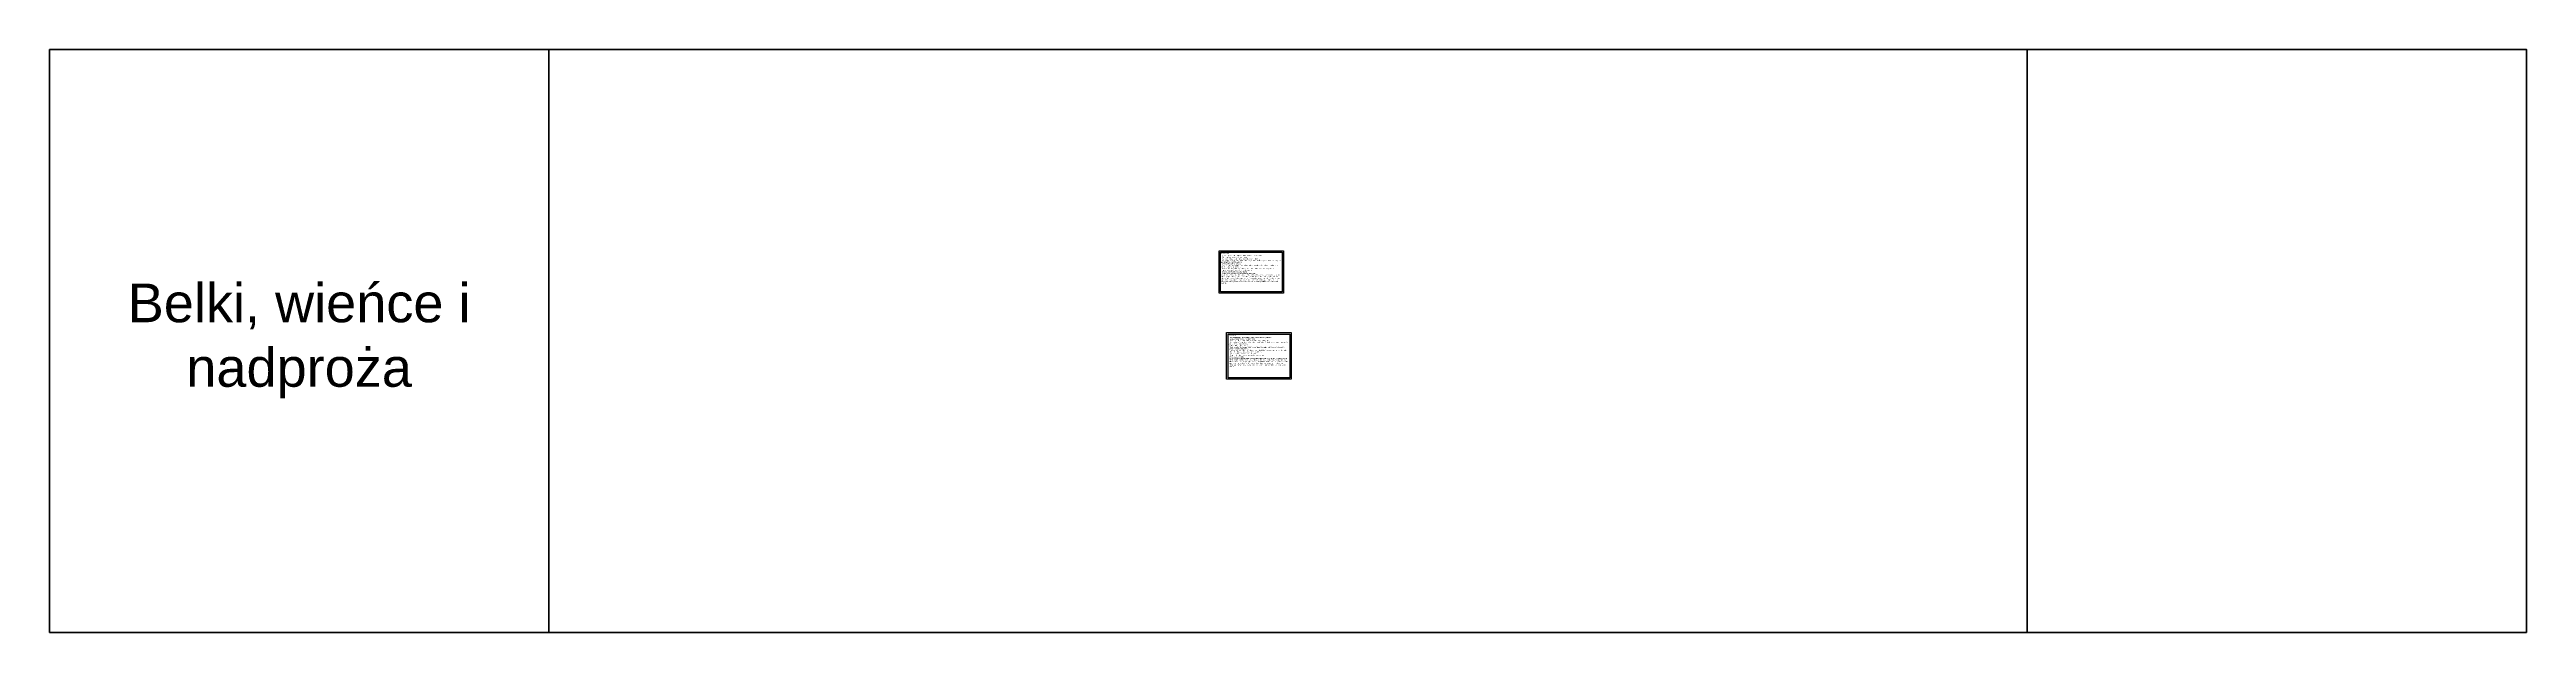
# Model space of a CAD drawing. Header units: millimetres. Extents: x -21220 to 1756793, y -806857 to 86733.
# Drawn here: x 236872 to 240325, y 80760 to 81574 of the extents above; entities that cross this region are included whole.
import ezdxf

# ---------------------------------------------------------------- set-up
doc = ezdxf.new("R2010")
doc.units = ezdxf.units.MM
doc.header["$LTSCALE"] = 10
doc.header["$MEASUREMENT"] = 0
doc.layers.add('G-Elementy konstrukcyjne', color=1, linetype='Continuous', lineweight=40)
doc.layers.add('G-Opisy', color=2, linetype='Continuous', lineweight=18)
doc.styles.add('Arial-GG', font='arial.ttf')

msp = doc.modelspace()

# ---------------------------------------------------------------- linework, layer by layer
at = {"ltscale": 0.8}
for points in [[(238502.59, 81292.88), (238592.59, 81292.88), (238592.59, 81233.88), (238502.59, 81233.88)], [(238504.59, 81290.88), (238590.59, 81290.88), (238590.59, 81235.88), (238504.59, 81235.88)], [(238513.22, 81178.76), (238603.22, 81178.76), (238603.22, 81113.76), (238513.22, 81113.76)], [(238515.22, 81176.76), (238601.22, 81176.76), (238601.22, 81115.76), (238515.22, 81115.76)]]:
    msp.add_lwpolyline(points, close=True, dxfattribs=at)
at = {"layer": 'G-Elementy konstrukcyjne', "ltscale": 200}
for points in [[(236872.12, 81573.82), (237568.05, 81573.82), (237568.05, 80760.36), (236872.12, 80760.36)], [(237568.05, 81573.82), (239629.48, 81573.82), (239629.48, 80760.36), (237568.05, 80760.36)], [(239629.48, 81573.82), (240325.4, 81573.82), (240325.4, 80760.36), (239629.48, 80760.36)]]:
    msp.add_lwpolyline(points, close=True, dxfattribs=at)

# ---------------------------------------------------------------- texts
at = {"layer": 'G-Opisy', "color": 2, "style": 'Arial-GG'}
for s, insert, char_height, width, attachment_point in [('{\\H0.8x;UWAGI:\\P\\H0.5625x;1.\\W1.684; \\W1;Beton zagęszczać mechanicznie i pielęgnować w czasie dojrzewania,\\P2.\\W1.398; \\W1;Stosować systemowe wkładki dystansowe,\\P3.\\W1.443; \\W1;Rysunki rozpatrywać z kompletnymi projektami pozostałych branż,\\P4.\\W1.428; \\W1;Prace wykonywać zgodnie z opisem technicznym i Sztuką Budowlaną, z zachowaniem przepisów Bezpieczeństwa i Ochrony Zdrowia,\\P5. Pręty za długie zagiąć lub uciąć,\\P6.\\W1.438; \\W1;Wszelkie zamienne rozwiązania techniczne należy bezwzględnie konsultować i zatwierdzić z autorem niniejszego opracowania,\\P7. Pręty wydane na rysunku są przedstawione dla jednej belki, \\fArial|b0|i0|c0|p34;tabela zbrojenie przedstawia zsumowaną wartość dla belek wszystkich tego typu,\\P8. Lokalizacja belek wg rys. rzutu kondygnacji,\\P9. Zbrojenie dochodzące należy przepuszczać przez belki.\\P10. \\fArial|b0|i0|c0|p34;\\H1x;\\C256;Biuro projektowe zastrzega bez krytyczne stosowanie rysunków w realizacji. Wykonawca robót budowlanych jest zobowiązany do kierowania się sztuką budowlaną jak również zasadami dobrych praktyk w budownictwie. Zakazana jest realizacja oczywistych omyłek z projektu. Jeżeli rozwiązanie projektowe może powodować wadę lub uszkodzenie obiektu budowlanego, uczestnicy procesu budowlanego zobowiązani są do zawiadomienia o tym fakcie biuro projektów przed wbudowaniem elementu.}', (238504.59, 81290.88), 3, 86, 1), ('Belki, wieńce i nadproża', (237220.09, 81167.09), 54, 695.9216, 5), ('{\\H0.8x;UWAGI:\\P\\H0.5625x;1.\\W1.684; \\W1;Beton zagęszczać mechanicznie i pielęgnować w czasie dojrzewania,\\P2.\\W1.398; \\W1;Stosować systemowe wkładki dystansowe,\\P3.\\W1.443; \\W1;Rysunki rozpatrywać z kompletnymi projektami pozostałych branż,\\P4.\\W1.428; \\W1;Prace wykonywać zgodnie z opisem technicznym i Sztuką Budowlaną, z zachowaniem przepisów Bezpieczeństwa i Ochrony Zdrowia,\\P5. Pręty za długie zagiąć lub uciąć,\\P6.\\W1.438; \\W1;Wszelkie zamienne rozwiązania techniczne należy bezwzględnie konsultować i zatwierdzić z autorem niniejszego opracowania,\\P7. Pręty wydane na rysunku są przedstawione dla całości wieńca oraz dodatek na zakłady, \\fArial|b0|i0|c0|p34;tabela zbrojenie przedstawia zsumowaną wartość dla wieńców,\\P8. Lokalizacja wieńców wg rys. rzutu kondygnacji,\\P9. Zbrojenie dochodzące należy przepuszczać przez wieńce,\\P10. \\C256;Pręty łączyć na zakład.\\P11. \\fArial|b0|i0|c0|p34;\\H1x;Biuro projektowe zastrzega bez krytyczne stosowanie rysunków w realizacji. Wykonawca robót budowlanych jest zobowiązany do kierowania się sztuką budowlaną jak również zasadami dobrych praktyk w budownictwie. Zakazana jest realizacja oczywistych omyłek z projektu. Jeżeli rozwiązanie projektowe może powodować wadę lub uszkodzenie obiektu budowlanego, uczestnicy procesu budowlanego zobowiązani są do zawiadomienia o tym fakcie biuro projektów przed wbudowaniem elementu.}', (238515.22, 81176.76), 3, 86, 1)]:
    msp.add_mtext(s, dxfattribs=dict(at, insert=insert, char_height=char_height, width=width, attachment_point=attachment_point))

doc.saveas('drawing.dxf')
